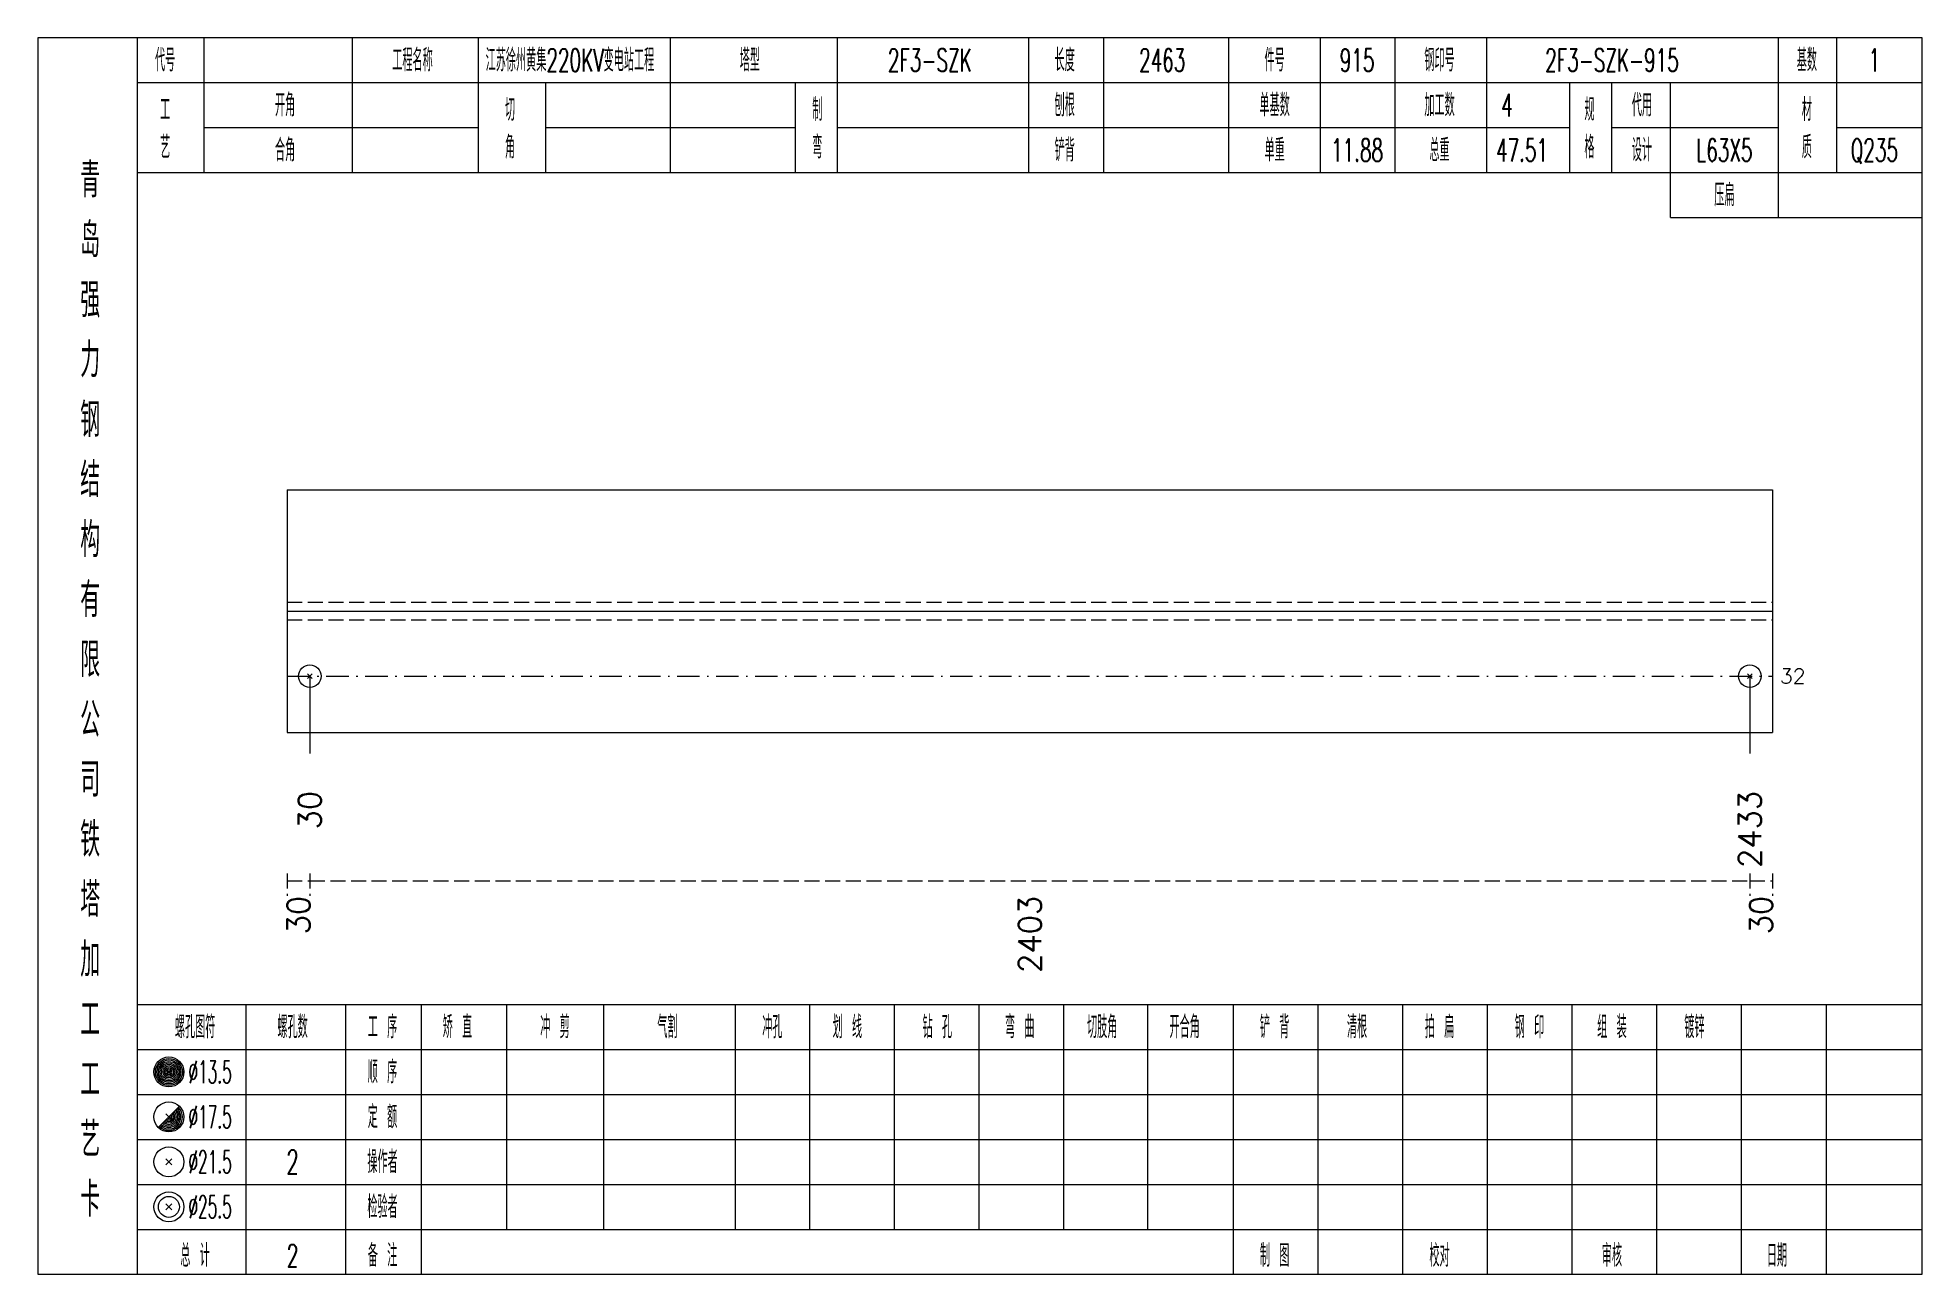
# Model space of a CAD drawing. Extents: x 0 to 4623, y -1159 to 4890.
# Drawn here: x 2802.6 to 3054, y 900 to 1065 of the extents above; entities that cross this region are included whole.
import ezdxf
from ezdxf.enums import TextEntityAlignment as Align

# ---------------------------------------------------------------- set-up
doc = ezdxf.new("R2010")
doc.units = 0
doc.header["$MEASUREMENT"] = 0
doc.linetypes.add('一点画线', pattern=[5.2, 3, -1, 0.2, -1])
doc.linetypes.add('虚线', pattern=[2.75, 2, -0.75])
doc.layers.get('0').update_dxf_attribs({"linetype": 'CONTINUOUS', "lineweight": 25})
for name, color, linetype, lineweight in [('1', 7, 'CONTINUOUS', 25), ('4', 7, 'CONTINUOUS', 25), ('5', 7, 'CONTINUOUS', 25)]:
    doc.layers.add(name, color=color, linetype=linetype, lineweight=lineweight)
doc.styles.get("Standard").update_dxf_attribs({"font": 'simplex.shx', "width": 0.7, "height": 3, "bigfont": 'gbhzfs.shx'})

msp = doc.modelspace()

# ---------------------------------------------------------------- texts
at = {"color": 7, "linetype": 'Continuous', "lineweight": 13}
msp.add_text('32', height=2, dxfattribs=at).set_placement((3035, 979.81), align=Align.MIDDLE_LEFT)
at = {"color": 8, "linetype": 'Continuous', "lineweight": 9}
for s, p in [('30', (2837.4, 950.5)), ('2403', (2934.95, 950.5)), ('30', (3032.5, 950.5))]:
    msp.add_text(s, height=3, rotation=90, dxfattribs=at).set_placement(p, align=Align.MIDDLE_RIGHT)
at = {"layer": '1', "color": 7, "linetype": 'Continuous', "lineweight": 13}
for s, p in [('30', (2838.9, 964.5)), ('2433', (3031, 964.5))]:
    msp.add_text(s, height=3, rotation=90, dxfattribs=at).set_placement(p, align=Align.MIDDLE_RIGHT)
at = {"layer": '4', "color": 1, "linetype": 'Continuous', "lineweight": 13}
for s, height, width, p in [('代号', 3, 0.6, (2819.6, 1062)), ('工程名称', 3, 0.6, (2852.6, 1062)), ('江苏徐州黄集220KV变电站工程', 3, 0.6, (2873.6, 1062)), ('塔型', 3, 0.6, (2897.6, 1062)), ('2F3-SZK', 3, 0.6, (2921.6, 1062)), ('长度', 3, 0.6, (2939.6, 1062)), ('2463', 3, 0.6, (2952.6, 1062)), ('件号', 3, 0.6, (2967.6, 1062)), ('915', 3, 0.6, (2978.6, 1062)), ('钢印号', 3, 0.6, (2989.6, 1062)), ('2F3-SZK-915', 3, 0.6, (3012.6, 1062)), ('基数', 3, 0.6, (3038.6, 1062)), ('1', 3, 0.6, (3047.6, 1062)), ('工', 3, 0.6, (2819.6, 1055.4)), ('开角', 3, 0.6, (2835.6, 1056)), ('切', 3, 0.6, (2865.6, 1055.4)), ('制', 3, 0.6, (2906.6, 1055.4)), ('刨根', 3, 0.6, (2939.6, 1056)), ('单基数', 3, 0.6, (2967.6, 1056)), ('加工数', 3, 0.6, (2989.6, 1056)), ('4', 3, 0.6, (2998.6, 1056)), ('规', 3, 0.6, (3009.6, 1055.4)), ('代用', 3, 0.6, (3016.6, 1056)), ('材', 3, 0.6, (3038.6, 1055.4)), ('艺', 3, 0.6, (2819.6, 1050.4)), ('合角', 3, 0.6, (2835.6, 1050)), ('角', 3, 0.6, (2865.6, 1050.4)), ('弯', 3, 0.6, (2906.6, 1050.4)), ('铲背', 3, 0.6, (2939.6, 1050)), ('单重', 3, 0.6, (2967.6, 1050)), ('11.88', 3, 0.6, (2978.6, 1050)), ('总重', 3, 0.6, (2989.6, 1050)), ('47.51', 3, 0.6, (3000.6, 1050)), ('格', 3, 0.6, (3009.6, 1050.4)), ('设计', 3, 0.6, (3016.6, 1050)), ('L63X5', 3, 0.6, (3027.6, 1050)), ('质', 3, 0.6, (3038.6, 1050.4)), ('Q235', 3, 0.6, (3047.6, 1050)), ('青', 4.6, 0.8, (2809.6, 1046)), ('压扁', 3, 0.6, (3027.6, 1044)), ('岛', 4.6, 0.8, (2809.6, 1038)), ('强', 4.6, 0.8, (2809.6, 1030)), ('力', 4.6, 0.8, (2809.6, 1022)), ('钢', 4.6, 0.8, (2809.6, 1014)), ('结', 4.6, 0.8, (2809.6, 1006)), ('构', 4.6, 0.8, (2809.6, 998)), ('有', 4.6, 0.8, (2809.6, 990)), ('限', 4.6, 0.8, (2809.6, 982)), ('公', 4.6, 0.8, (2809.6, 974)), ('司', 4.6, 0.8, (2809.6, 966)), ('铁', 4.6, 0.8, (2809.6, 958)), ('塔', 4.6, 0.8, (2809.6, 950)), ('加', 4.6, 0.8, (2809.6, 942)), ('工', 4.6, 0.8, (2809.6, 934)), ('螺孔图符', 3, 0.6, (2823.6, 933)), ('螺孔数', 3, 0.6, (2836.6, 933)), ('工 序', 3, 0.6, (2848.6, 933)), ('矫 直', 3, 0.6, (2858.6, 933)), ('冲 剪', 3, 0.6, (2871.6, 933)), ('气割', 3, 0.6, (2886.6, 933)), ('冲孔', 3, 0.6, (2900.6, 933)), ('划 线', 3, 0.6, (2910.6, 933)), ('钻 孔', 3, 0.6, (2922.6, 933)), ('弯 曲', 3, 0.6, (2933.6, 933)), ('切肢角', 3, 0.6, (2944.6, 933)), ('开合角', 3, 0.6, (2955.6, 933)), ('铲 背', 3, 0.6, (2967.6, 933)), ('清根', 3, 0.6, (2978.6, 933)), ('拍 扁', 3, 0.6, (2989.6, 933)), ('钢 印', 3, 0.6, (3001.6, 933)), ('组 装', 3, 0.6, (3012.6, 933)), ('镀锌', 3, 0.6, (3023.6, 933)), ('工', 4.6, 0.8, (2809.6, 926)), ('%%C13.5', 3, 0.5, (2825.6, 927)), ('顺 序', 3, 0.6, (2848.6, 927)), ('定 额', 3, 0.6, (2848.6, 921)), ('艺', 4.6, 0.8, (2809.6, 918)), ('%%C17.5', 3, 0.5, (2825.6, 921)), ('%%C21.5', 3, 0.5, (2825.6, 915)), ('2', 3.2, 0.6, (2836.6, 915)), ('操作者', 3, 0.6, (2848.6, 915)), ('卡', 4.6, 0.8, (2809.6, 910)), ('%%C25.5', 3, 0.5, (2825.6, 909)), ('检验者', 3, 0.6, (2848.6, 909)), ('总 计', 3, 0.6, (2823.6, 902.5)), ('2', 3, 0.6, (2836.6, 902.5)), ('备 注', 3, 0.6, (2848.6, 902.5)), ('制 图', 3, 0.6, (2967.6, 902.5)), ('校对', 3, 0.6, (2989.6, 902.5)), ('审核', 3, 0.6, (3012.6, 902.5)), ('日期', 3, 0.6, (3034.6, 902.5))]:
    msp.add_text(s, height=height, dxfattribs=dict(at, width=width)).set_placement(p, align=Align.MIDDLE_CENTER)

# ---------------------------------------------------------------- blocks, each defined once
blk = doc.blocks.new('孔21.5')
at = {"layer": '5', "color": 7, "linetype": 'Continuous', "lineweight": 13}
for p, q in [((-0.2, -0.2), (0.2, 0.2)), ((-0.2, 0.2), (0.2, -0.2))]:
    blk.add_line(p, q, dxfattribs=at)
blk.add_circle((0, 0), 1, dxfattribs=at)

# ---------------------------------------------------------------- linework, layer by layer
at = {"color": 7, "linetype": 'Continuous', "lineweight": 18}
for p, q in [((2835.9, 1004.69), (2835.9, 972.31)), ((2835.9, 1004.69), (3034, 1004.69)), ((3034, 1004.69), (3034, 972.31)), ((2835.9, 988.5), (3034, 988.5))]:
    msp.add_line(p, q, dxfattribs=at)
at = {"color": 1, "linetype": '虚线', "lineweight": 18}
for p, q in [((2835.9, 989.69), (3034, 989.69)), ((2835.9, 987.31), (3034, 987.31))]:
    msp.add_line(p, q, dxfattribs=at)
at = {"color": 3, "linetype": '一点画线', "lineweight": 13}
msp.add_line((2835.9, 979.81), (3034, 979.81), dxfattribs=at)
at = {"color": 7, "linetype": 'Continuous', "lineweight": 13}
for p, q in [((2838.9, 979.81), (2838.9, 969.5)), ((3031, 979.81), (3031, 969.5))]:
    msp.add_line(p, q, dxfattribs=at)
at = {"color": 8, "linetype": '虚线', "lineweight": 9}
for p, q in [((2835.9, 953.5), (2835.9, 950.5)), ((2838.9, 953.5), (2838.9, 950.5)), ((2838.9, 953.5), (2838.9, 950.5)), ((3031, 953.5), (3031, 950.5)), ((3031, 953.5), (3031, 950.5)), ((3034, 953.5), (3034, 950.5)), ((2835.9, 952.5), (2838.9, 952.5)), ((2838.9, 952.5), (3031, 952.5)), ((3031, 952.5), (3034, 952.5))]:
    msp.add_line(p, q, dxfattribs=at)
at = {"layer": '1', "color": 7, "linetype": 'Continuous', "lineweight": 18}
msp.add_line((2835.9, 972.31), (3034, 972.31), dxfattribs=at)
at = {"layer": '4', "color": 1, "linetype": 'Continuous', "lineweight": 18}
for p, q in [((2815.9, 900), (2815.9, 1065)), ((2824.8, 1047), (2824.8, 1065)), ((2844.6, 1047), (2844.6, 1065)), ((2861.4, 1047), (2861.4, 1065)), ((2887, 1047), (2887, 1065)), ((2909.3, 1047), (2909.3, 1065)), ((2934.8, 1047), (2934.8, 1065)), ((2944.8, 1047), (2944.8, 1065)), ((2961.5, 1047), (2961.5, 1065)), ((2973.7, 1047), (2973.7, 1065)), ((2983.7, 1047), (2983.7, 1065)), ((2995.9, 1047), (2995.9, 1065)), ((3034.8, 1041), (3034.8, 1065)), ((3042.6, 1047), (3042.6, 1065)), ((2815.9, 1059), (3054, 1059)), ((2870.4, 1047), (2870.4, 1059)), ((2903.7, 1047), (2903.7, 1059)), ((3007, 1047), (3007, 1059)), ((3012.6, 1047), (3012.6, 1059)), ((3020.4, 1041), (3020.4, 1059)), ((2824.8, 1053), (2861.4, 1053)), ((2870.4, 1053), (2903.7, 1053)), ((2909.3, 1053), (3007, 1053)), ((3012.6, 1053), (3034.8, 1053)), ((3042.6, 1053), (3054, 1053)), ((2815.9, 1047), (3054, 1047)), ((3020.4, 1041), (3054, 1041)), ((2815.9, 936), (3054, 936)), ((2830.4, 900), (2830.4, 936)), ((2843.7, 900), (2843.7, 936)), ((2853.8, 900), (2853.8, 936)), ((2865.2, 906), (2865.2, 936)), ((2878.1, 906), (2878.1, 936)), ((2895.7, 906), (2895.7, 936)), ((2905.6, 906), (2905.6, 936)), ((2916.9, 906), (2916.9, 936)), ((2928.2, 906), (2928.2, 936)), ((2939.5, 906), (2939.5, 936)), ((2950.7, 906), (2950.7, 936)), ((2962.1, 906), (2962.1, 936)), ((2973.4, 906), (2973.4, 936)), ((2984.7, 906), (2984.7, 936)), ((2996, 906), (2996, 936)), ((3007.3, 906), (3007.3, 936)), ((3018.6, 906), (3018.6, 936)), ((3029.9, 906), (3029.9, 936)), ((3041.2, 906), (3041.2, 936)), ((2815.9, 930), (3054, 930)), ((2815.9, 924), (3054, 924)), ((2815.9, 918), (3054, 918)), ((2815.9, 912), (3054, 912)), ((2815.9, 906), (3054, 906)), ((2962.1, 900), (2962.1, 906)), ((2973.4, 900), (2973.4, 906)), ((2984.7, 900), (2984.7, 906)), ((2996, 900), (2996, 906)), ((3007.3, 900), (3007.3, 906)), ((3018.6, 900), (3018.6, 906)), ((3029.9, 900), (3029.9, 906)), ((3041.2, 900), (3041.2, 906))]:
    msp.add_line(p, q, dxfattribs=at)
at = {"layer": '4', "color": 7, "linetype": 'Continuous', "lineweight": 13}
for p, q in [((2819.9, 926.8), (2820.3, 927.2)), ((2820.3, 926.8), (2819.9, 927.2)), ((2818.686, 919.586), (2821.514, 922.414)), ((2819.7, 921.4), (2820.5, 920.6)), ((2819.7, 914.6), (2820.5, 915.4)), ((2819.7, 915.4), (2820.5, 914.6)), ((2819.7, 908.6), (2820.5, 909.4)), ((2819.7, 909.4), (2820.5, 908.6))]:
    msp.add_line(p, q, dxfattribs=at)
at = {"layer": '4', "color": 1, "linetype": 'Continuous', "lineweight": 18}
msp.add_lwpolyline([(2802.6, 1065), (2802.6, 900), (3054, 900), (3054, 1065)], close=True, dxfattribs=at)
at = {"layer": '4', "color": 7, "linetype": 'Continuous', "lineweight": 13}
for centre, radius in [((2820.1, 927), 2), ((2820.1, 927), 1.8), ((2820.1, 927), 1.6), ((2820.1, 927), 1.4), ((2820.1, 927), 1.2), ((2820.1, 927), 1), ((2820.1, 927), 0.8), ((2820.1, 927), 0.6), ((2820.1, 927), 0.4), ((2820.1, 927), 0.2), ((2820.1, 921), 2), ((2820.1, 915), 2), ((2820.1, 909), 2), ((2820.1, 909), 1.4)]:
    msp.add_circle(centre, radius, dxfattribs=at)
for radius in [1.8, 1.6, 1.4, 1.2, 1, 0.8, 0.6, 0.4, 0.2]:
    msp.add_arc((2820.1, 921), radius, 225, 45, dxfattribs=at)

# ---------------------------------------------------------------- block references
at = {"layer": '1', "color": 7, "linetype": 'Continuous', "lineweight": 13, "xscale": 1.5, "yscale": 1.5, "zscale": 1.5}
for p in [(2838.9, 979.81), (3031, 979.81)]:
    msp.add_blockref('孔21.5', p, dxfattribs=at)

msp.set_redraw_order([(e.dxf.handle, doc.entitydb.next_handle()) for e in msp.query("TEXT MTEXT ATTDEF DIMENSION ARC_DIMENSION")])  # texts and dimensions are drawn at this point

doc.saveas('drawing.dxf')
